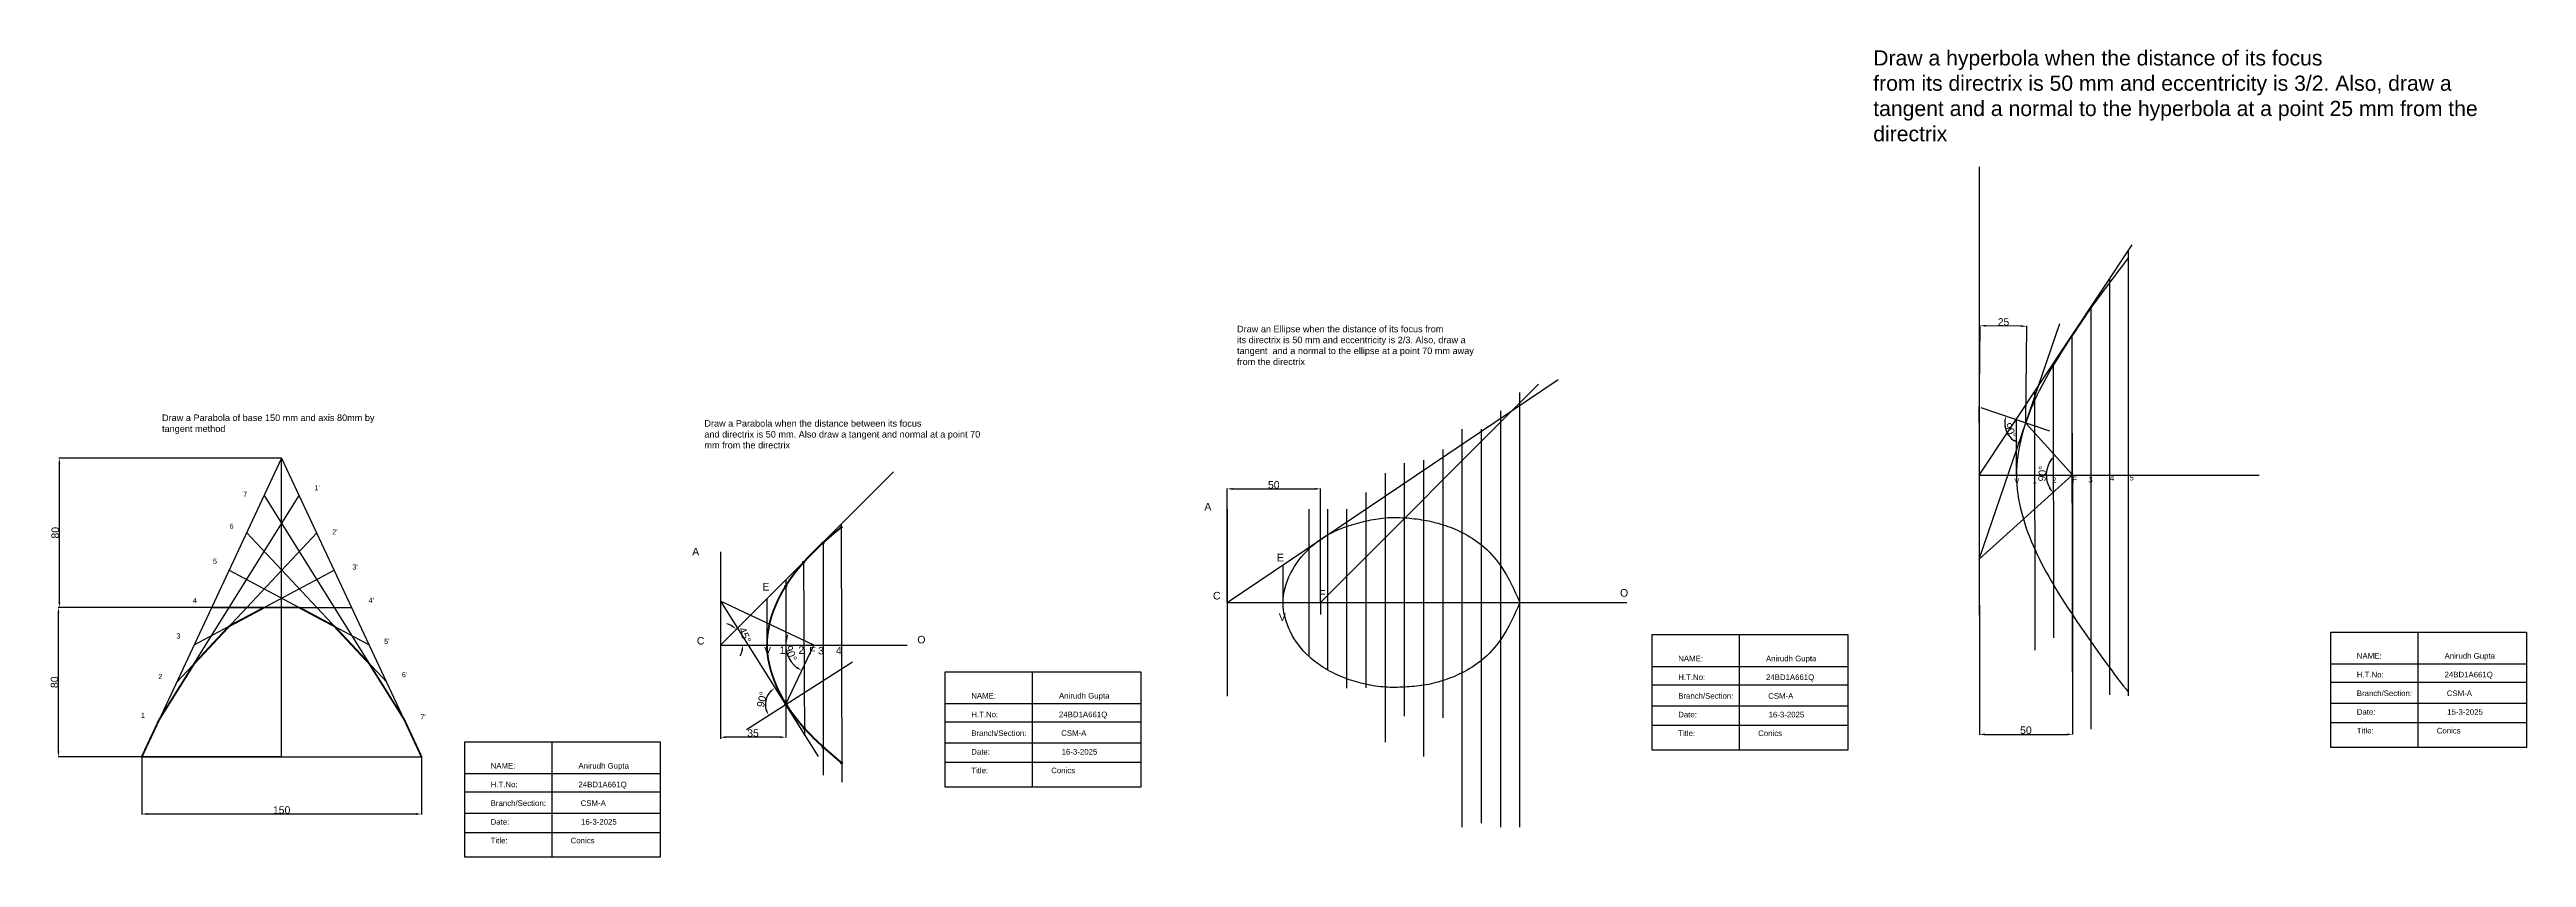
# Model space of a CAD drawing. Header units: millimetres. Extents: x 59 to 3156, y 4 to 466.
# Drawn here: x 1426 to 2753, y 34 to 466 of the extents above; entities that cross this region are included whole.
import ezdxf

# ---------------------------------------------------------------- set-up
doc = ezdxf.new("R2010")
doc.units = ezdxf.units.MM
doc.header["$MEASUREMENT"] = 0
doc.header["$PDMODE"] = 1
doc.styles.get("Standard").update_dxf_attribs({"font": 'arial.ttf'})
doc.dimstyles.get("Standard").update_dxf_attribs({"dimtxt": 4, "dimasz": 3, "dimexe": 0.18, "dimexo": 0.0625, "dimgap": 0.09, "dimtad": 1, "dimdec": 0, "dimzin": 0, "dimdsep": 46, "dimtxsty": 'Standard', "dimcen": 0.09, "dimclrd": 6, "dimclre": 4, "dimadec": 0, "dimazin": 0, "dimtfac": 1, "dimtdec": 0, "dimtofl": 0, "dimtmove": 0, "dimatfit": 3, "dimfxl": 1, "dimtolj": 1, "dimtzin": 0, "dimarcsym": 1})

msp = doc.modelspace()

# ---------------------------------------------------------------- texts
for s, height, p in [('7', 2.75, (1529.4, 226.6)), ("1'", 2.75, (1567.6, 230.1)), ('V', 2.94, (2478.4, 233.6)), ('1', 2.94, (2488.1, 233.9)), ('2', 2.94, (2498.6, 234.1)), ('F', 2.94, (2509.5, 234.4)), ('3', 2.94, (2518.1, 234.3)), ('4', 2.94, (2529.6, 235.2)), ('5', 2.94, (2540.1, 235.4)), ('A', 4.05, (2044.4, 219.3)), ('6', 2.75, (1522.1, 209.5)), ("2'", 2.75, (1577.1, 206.5)), ('A', 4.02, (1770, 195.3)), ('5', 2.75, (1513.2, 190.8)), ("3'", 2.75, (1587.9, 187.7)), ('E', 4.05, (2083.3, 192.1)), ("4'", 2.75, (1596.6, 169.9)), ('E', 4.02, (1807.6, 176.5)), ('C', 4.05, (2049, 171.7)), ('F', 4.05, (2105.8, 172.7)), ('O', 4.05, (2267.1, 173.2)), ('4', 2.75, (1502.5, 169.8)), ('V', 4.05, (2084.3, 160.2)), ('3', 2.75, (1493.6, 150.8)), ("5'", 2.75, (1604.9, 147.9)), ('C', 4.02, (1772.5, 147.6)), ('V', 4.02, (1808.5, 142.3)), ('1', 4.02, (1816.8, 142.6)), ('2', 4.02, (1826.9, 142.6)), ('F', 4.02, (1832.7, 142.3)), ('3', 4.02, (1837.4, 142.3)), ('4', 4.02, (1847, 142.3)), ('O', 4.02, (1890.6, 148.2)), ("6'", 2.75, (1614.4, 130.1)), ('2', 2.75, (1483.9, 129.1)), ('1', 2.75, (1474.6, 108.3)), ("7'", 2.75, (1624.3, 107.5))]:
    msp.add_text(s, height=height).set_placement(p)
at = {"attachment_point": 1}
for s, insert, char_height, width in [('Draw a hyperbola when the distance of its focus \\Pfrom its directrix is 50 mm and eccentricity is 3/2. Also, draw a \\Ptangent and a normal to the hyperbola at a point 25 mm from the \\Pdirectrix ', (2402.8, 465.6), 8.115, 339.403), ('Draw an Ellipse when the distance of its focus from \\Pits directrix is 50 mm and eccentricity is 2/3. Also, draw a tangent  and a normal to the ellipse at a point 70 mm away from the directrix ', (2061.9, 318.2), 3.5, 130.91), ('Draw a Parabola of base 150 mm and axis 80mm by \\Ptangent method', (1485.9, 270.7), 3.5, 119.124), ('Draw a Parabola when the distance between its focus \\Pand directrix is 50 mm. Also draw a tangent and normal at a point 70 \\Pmm from the directrix', (1776.5, 267.7), 3.5, 154.811)]:
    msp.add_mtext(s, dxfattribs=dict(at, insert=insert, char_height=char_height, width=width))
at = {"char_height": 3, "attachment_point": 1}
for s, insert in [('NAME:                             Anirudh Gupta\\P\\PH.T.No:                            24BD1A661Q\\P\\PBranch/Section:                CSM-A\\P\\PDate:                                 16-3-2025\\P\\PTitle:                             Conics', (2298.3, 141.6)), ('NAME:                             Anirudh Gupta\\P\\PH.T.No:                            24BD1A661Q\\P\\PBranch/Section:                CSM-A\\P\\PDate:                                 15-3-2025\\P\\PTitle:                             Conics', (2661.9, 143)), ('NAME:                             Anirudh Gupta\\P\\PH.T.No:                            24BD1A661Q\\P\\PBranch/Section:                CSM-A\\P\\PDate:                                 16-3-2025\\P\\PTitle:                             Conics', (1919.5, 121.7)), ('NAME:                             Anirudh Gupta\\P\\PH.T.No:                            24BD1A661Q\\P\\PBranch/Section:                CSM-A\\P\\PDate:                                 16-3-2025\\P\\PTitle:                             Conics', (1662, 84.2))]:
    msp.add_mtext_dynamic_manual_height_columns(s, width=90.919, gutter_width=15, heights=[0], dxfattribs=dict(at, insert=insert))

# ---------------------------------------------------------------- blocks, each defined once
blk = doc.blocks.new('*D17')
at = {"color": 4, "lineweight": -2, "transparency": 16777216}
for p, q in [((1475, 87.4), (1475, 56.7)), ((1625, 87.4), (1625, 56.7))]:
    blk.add_line(p, q, dxfattribs=at)
at = {"color": 6, "lineweight": -2, "transparency": 16777216}
blk.add_line((1478, 56.9), (1622, 56.9), dxfattribs=at)
at = {"color": 6, "transparency": 16777216}
for points in [[(1478, 57.4), (1478, 56.4), (1475, 56.9)], [(1622, 57.4), (1622, 56.4), (1625, 56.9)]]:
    blk.add_solid(points, dxfattribs=at)
at = {"layer": 'Defpoints', "color": 0, "transparency": 16777216}
for p in [(1475, 87.4), (1625, 87.4), (1625, 56.9)]:
    blk.add_point(p, dxfattribs=at)
at = {"color": 0, "transparency": 16777216, "insert": (1550, 59), "char_height": 4, "attachment_point": 5}
blk.add_mtext('\\A1;150', dxfattribs=at)
blk = doc.blocks.new('*D18')
at = {"color": 4, "lineweight": -2, "transparency": 16777216}
for p, q in [((1550, 167.4), (1430.2, 167.4)), ((1550, 87.4), (1430.2, 87.4))]:
    blk.add_line(p, q, dxfattribs=at)
at = {"color": 6, "lineweight": -2, "transparency": 16777216}
blk.add_line((1430.4, 90.4), (1430.4, 164.4), dxfattribs=at)
at = {"color": 6, "transparency": 16777216}
for points in [[(1429.9, 164.4), (1430.9, 164.4), (1430.4, 167.4)], [(1429.9, 90.4), (1430.9, 90.4), (1430.4, 87.4)]]:
    blk.add_solid(points, dxfattribs=at)
at = {"layer": 'Defpoints', "color": 0, "transparency": 16777216}
for p in [(1430.4, 167.4), (1550, 167.4), (1550, 87.4)]:
    blk.add_point(p, dxfattribs=at)
at = {"color": 0, "transparency": 16777216, "insert": (1428.3, 127.4), "char_height": 4, "attachment_point": 5, "rotation": 90}
blk.add_mtext('\\A1;80', dxfattribs=at)
blk = doc.blocks.new('*D19')
at = {"color": 4, "lineweight": -2, "transparency": 16777216}
for p, q in [((1550, 247.4), (1430.7, 247.4)), ((1550, 167.4), (1430.7, 167.4))]:
    blk.add_line(p, q, dxfattribs=at)
at = {"color": 6, "lineweight": -2, "transparency": 16777216}
blk.add_line((1430.9, 170.4), (1430.9, 244.4), dxfattribs=at)
at = {"color": 6, "transparency": 16777216}
for points in [[(1430.4, 244.4), (1431.4, 244.4), (1430.9, 247.4)], [(1430.4, 170.4), (1431.4, 170.4), (1430.9, 167.4)]]:
    blk.add_solid(points, dxfattribs=at)
at = {"layer": 'Defpoints', "color": 0, "transparency": 16777216}
for p in [(1430.9, 247.4), (1550, 247.4), (1550, 167.4)]:
    blk.add_point(p, dxfattribs=at)
at = {"color": 0, "transparency": 16777216, "insert": (1428.7, 207.4), "char_height": 4, "attachment_point": 5, "rotation": 90}
blk.add_mtext('\\A1;80', dxfattribs=at)
blk = doc.blocks.new('*D32')
at = {"color": 6, "lineweight": -2, "transparency": 16777216}
for start, end in [(59.3303, 73.6405), (331.3797, 345.6899)]:
    blk.add_arc((1785.1, 147.2), 12, start, end, dxfattribs=at)
at = {"color": 6, "transparency": 16777216}
for points in [[(1791.5, 158), (1790.9, 157.2), (1793.6, 155.8)], [(1796.2, 144.3), (1797.2, 144.2), (1797.1, 147.2)]]:
    blk.add_solid(points, dxfattribs=at)
at = {"layer": 'Defpoints', "color": 0, "transparency": 16777216}
for p in [(1877.9, 240.1), (1785.1, 147.2), (1785.1, 147.2), (1796.7, 150.4), (1835.1, 147.2)]:
    blk.add_point(p, dxfattribs=at)
at = {"color": 0, "transparency": 16777216, "insert": (1798.2, 152.7), "char_height": 4, "attachment_point": 5, "rotation": 292.5101}
blk.add_mtext('\\A1;45°', dxfattribs=at)
blk = doc.blocks.new('*D29')
at = {"color": 4, "lineweight": -2, "transparency": 16777216}
for p, q in [((1785.1, 115.5), (1785.1, 97.9)), ((1820.1, 115.5), (1820.1, 97.9))]:
    blk.add_line(p, q, dxfattribs=at)
at = {"color": 6, "lineweight": -2, "transparency": 16777216}
blk.add_line((1817.1, 98), (1788.1, 98), dxfattribs=at)
at = {"color": 6, "transparency": 16777216}
for points in [[(1788.1, 98.5), (1788.1, 97.5), (1785.1, 98)], [(1817.1, 98.5), (1817.1, 97.5), (1820.1, 98)]]:
    blk.add_solid(points, dxfattribs=at)
at = {"layer": 'Defpoints', "color": 0, "transparency": 16777216}
for p in [(1785.1, 115.6), (1820.1, 115.6), (1785.1, 98)]:
    blk.add_point(p, dxfattribs=at)
at = {"color": 0, "transparency": 16777216, "insert": (1802.6, 100.2), "char_height": 4, "attachment_point": 5}
blk.add_mtext('\\A1;35', dxfattribs=at)
blk = doc.blocks.new('*D30')
at = {"color": 6, "lineweight": -2, "transparency": 16777216}
blk.add_arc((1835.1, 147.2), 15, 166.2748, 233.1595, dxfattribs=at)
at = {"color": 6, "transparency": 16777216}
for points in [[(1820, 151), (1821, 150.6), (1821.5, 153.6)], [(1826.3, 135.7), (1825.8, 134.8), (1828.6, 133.7)]]:
    blk.add_solid(points, dxfattribs=at)
at = {"layer": 'Defpoints', "color": 0, "transparency": 16777216}
for p in [(1785.1, 170.8), (1820.1, 146), (1835.1, 147.2), (1835.1, 147.2), (1820.1, 115.6)]:
    blk.add_point(p, dxfattribs=at)
at = {"color": 0, "transparency": 16777216, "insert": (1822.9, 142.9), "char_height": 4, "attachment_point": 5, "rotation": 289.7172}
blk.add_mtext('\\A1;90°', dxfattribs=at)
blk = doc.blocks.new('*D31')
at = {"color": 6, "lineweight": -2, "transparency": 16777216}
blk.add_arc((1819.8, 115.5), 10.6, 138.4677, 196.0954, dxfattribs=at)
at = {"color": 6, "transparency": 16777216}
for points in [[(1811.6, 122.8), (1812.2, 122.1), (1814.2, 124.4)], [(1810.1, 112.7), (1809.2, 112.3), (1810.9, 109.8)]]:
    blk.add_solid(points, dxfattribs=at)
at = {"layer": 'Defpoints', "color": 0, "transparency": 16777216}
for p in [(1785.1, 170.8), (1855.9, 138.3), (1810.5, 120.4), (1799, 102.2), (1837.4, 87.6)]:
    blk.add_point(p, dxfattribs=at)
at = {"color": 0, "transparency": 16777216, "insert": (1807.4, 118.2), "char_height": 4, "attachment_point": 5, "rotation": 77.2816}
blk.add_mtext('\\A1;90°', dxfattribs=at)
blk = doc.blocks.new('*D51')
at = {"color": 4, "lineweight": -2, "transparency": 16777216}
for p, q in [((2056.6, 170.1), (2056.6, 231.1)), ((2106.6, 170.1), (2106.6, 231.1))]:
    blk.add_line(p, q, dxfattribs=at)
at = {"color": 6, "lineweight": -2, "transparency": 16777216}
blk.add_line((2059.6, 230.9), (2103.6, 230.9), dxfattribs=at)
at = {"color": 6, "transparency": 16777216}
for points in [[(2059.6, 231.4), (2059.6, 230.4), (2056.6, 230.9)], [(2103.6, 231.4), (2103.6, 230.4), (2106.6, 230.9)]]:
    blk.add_solid(points, dxfattribs=at)
at = {"layer": 'Defpoints', "color": 0, "transparency": 16777216}
for p in [(2106.6, 230.9), (2056.6, 170), (2106.6, 170)]:
    blk.add_point(p, dxfattribs=at)
at = {"color": 0, "transparency": 16777216, "insert": (2081.6, 233), "char_height": 4, "attachment_point": 5}
blk.add_mtext('\\A1;50', dxfattribs=at)
blk = doc.blocks.new('*D62')
at = {"color": 4, "lineweight": -2, "transparency": 16777216}
for p, q in [((2459.5, 266.5), (2460.1, 318.4)), ((2484.5, 266.2), (2485.1, 318.1))]:
    blk.add_line(p, q, dxfattribs=at)
at = {"color": 6, "lineweight": -2, "transparency": 16777216}
blk.add_line((2482.1, 318), (2463.1, 318.2), dxfattribs=at)
at = {"color": 6, "transparency": 16777216}
for points in [[(2463.1, 318.7), (2463.1, 317.7), (2460.1, 318.2)], [(2482.1, 318.5), (2482.1, 317.5), (2485.1, 317.9)]]:
    blk.add_solid(points, dxfattribs=at)
at = {"layer": 'Defpoints', "color": 0, "transparency": 16777216}
for p in [(2460.1, 318.2), (2459.5, 266.4), (2484.5, 266.1)]:
    blk.add_point(p, dxfattribs=at)
at = {"color": 0, "transparency": 16777216, "insert": (2472.6, 320.2), "char_height": 4, "attachment_point": 5, "rotation": 359.3915}
blk.add_mtext('\\A1;25', dxfattribs=at)
blk = doc.blocks.new('*D63')
at = {"color": 4, "lineweight": -2, "transparency": 16777216}
for p, q in [((2459.5, 238.3), (2459.7, 99.3)), ((2509.5, 238.3), (2509.6, 99.4))]:
    blk.add_line(p, q, dxfattribs=at)
at = {"color": 6, "lineweight": -2, "transparency": 16777216}
blk.add_line((2462.7, 99.5), (2506.6, 99.5), dxfattribs=at)
at = {"color": 6, "transparency": 16777216}
for points in [[(2462.7, 100), (2462.7, 99), (2459.7, 99.5)], [(2506.6, 100), (2506.6, 99), (2509.6, 99.5)]]:
    blk.add_solid(points, dxfattribs=at)
at = {"layer": 'Defpoints', "color": 0, "transparency": 16777216}
for p in [(2459.5, 238.3), (2509.5, 238.4), (2509.6, 99.5)]:
    blk.add_point(p, dxfattribs=at)
at = {"color": 0, "transparency": 16777216, "insert": (2484.6, 101.7), "char_height": 4, "attachment_point": 5, "rotation": 0.0531}
blk.add_mtext('\\A1;50', dxfattribs=at)
blk = doc.blocks.new('*D64')
at = {"color": 6, "lineweight": -2, "transparency": 16777216}
blk.add_arc((2509.6, 238.3), 14.1, 144.1841, 209.7015, dxfattribs=at)
at = {"color": 6, "transparency": 16777216}
for points in [[(2497.8, 246.8), (2498.5, 246.2), (2500.2, 248.7)], [(2497.7, 231.6), (2496.9, 231), (2499.1, 228.9)]]:
    blk.add_solid(points, dxfattribs=at)
at = {"layer": 'Defpoints', "color": 0, "transparency": 16777216}
for p in [(2484.5, 266.1), (2496.2, 242.6), (2509.4, 238.2), (2509.5, 238.4), (2459.5, 193.3)]:
    blk.add_point(p, dxfattribs=at)
at = {"color": 0, "transparency": 16777216, "insert": (2493.4, 239.1), "char_height": 4, "attachment_point": 5, "rotation": 86.9428}
blk.add_mtext('\\A1;90°', dxfattribs=at)
blk = doc.blocks.new('*D65')
at = {"color": 6, "lineweight": -2, "transparency": 16777216}
blk.add_arc((2484.5, 266.1), 11.3, 176.3744, 235.7308, dxfattribs=at)
at = {"color": 6, "transparency": 16777216}
for points in [[(2472.8, 267), (2473.8, 266.8), (2473.9, 269.8)], [(2478.4, 257.3), (2478, 256.4), (2480.9, 255.5)]]:
    blk.add_solid(points, dxfattribs=at)
at = {"layer": 'Defpoints', "color": 0, "transparency": 16777216}
for p in [(2502.8, 319.4), (2460.7, 274.3), (2473.5, 264), (2497.5, 261.7), (2459.5, 193.3)]:
    blk.add_point(p, dxfattribs=at)
at = {"color": 0, "transparency": 16777216, "insert": (2476.3, 262.1), "char_height": 4, "attachment_point": 5, "rotation": 296.0526}
blk.add_mtext('\\A1;90°', dxfattribs=at)

# ---------------------------------------------------------------- dimensions: what is measured, and where the dimension line sits
for p1, p2, distance, picture, middle in [((2484.5, 266.1), (2459.5, 266.4), -51.8, '*D62', (2472.6, 320.2)), ((2459.5, 238.3), (2509.5, 238.4), -138.8, '*D63', (2484.6, 101.7))]:
    dim = msp.add_aligned_dim(p1=p1, p2=p2, distance=distance, dimstyle='Standard')
    dim.commit()
    dim.dimension.update_dxf_attribs({"geometry": picture, "text_midpoint": middle})
for base, line1, line2, picture, middle in [((2473.5, 264), ((2459.5, 193.3), (2502.8, 319.4)), ((2497.5, 261.7), (2460.7, 274.3)), '*D65', (2476.3, 262.1)), ((2496.2, 242.6), ((2509.4, 238.2), (2459.5, 193.3)), ((2484.5, 266.1), (2509.5, 238.4)), '*D64', (2493.4, 239.1)), ((1796.7, 150.4), ((1785.1, 147.2), (1835.1, 147.2)), ((1785.1, 147.2), (1877.9, 240.1)), '*D32', (1798.2, 152.7)), ((1820.1, 146), ((1820.1, 115.6), (1835.1, 147.2)), ((1835.1, 147.2), (1785.1, 170.8)), '*D30', (1822.9, 142.9)), ((1810.5, 120.4), ((1799, 102.2), (1855.9, 138.3)), ((1785.1, 170.8), (1837.4, 87.6)), '*D31', (1807.4, 118.2))]:
    dim = msp.add_angular_dim_2l(base=base, line1=line1, line2=line2, dimstyle='Standard')
    dim.commit()
    dim.dimension.update_dxf_attribs({"geometry": picture, "text_midpoint": middle})
for base, p1, p2, picture, middle in [((1430.9, 247.4), (1550, 167.4), (1550, 247.4), '*D19', (1428.7, 207.4)), ((1430.4, 167.4), (1550, 87.4), (1550, 167.4), '*D18', (1428.3, 127.4))]:
    dim = msp.add_linear_dim(base=base, p1=p1, p2=p2, angle=90, dimstyle='Standard')
    dim.commit()
    dim.dimension.update_dxf_attribs({"geometry": picture, "text_midpoint": middle})
for base, p1, p2, picture, middle in [((2106.6, 230.9), (2056.6, 170), (2106.6, 170), '*D51', (2081.6, 233)), ((1785.1, 98), (1820.1, 115.6), (1785.1, 115.6), '*D29', (1802.6, 100.2)), ((1625, 56.9), (1475, 87.4), (1625, 87.4), '*D17', (1550, 59))]:
    dim = msp.add_linear_dim(base=base, p1=p1, p2=p2, dimstyle='Standard')
    dim.commit()
    dim.dimension.update_dxf_attribs({"geometry": picture, "text_midpoint": middle})

# ---------------------------------------------------------------- linework, layer by layer
for p, q in [((2459.5, 403.3), (2459.5, 163.3)), ((2459.5, 238.3), (2541.6, 361.5)), ((2539.5, 120.1), (2539.6, 358.5)), ((2529.5, 120.6), (2529.6, 343.5)), ((2459.5, 193.3), (2502.8, 319.4)), ((2519.5, 102.3), (2519.6, 328.5)), ((2509.5, 133.2), (2509.4, 313.1)), ((2499.5, 151.2), (2499.4, 298.2)), ((2056.6, 170), (2234, 289.4)), ((2106.6, 170), (2223.5, 286.9)), ((2213.5, 49.9), (2213.5, 282.5)), ((2489.5, 144.6), (2489.4, 283.2)), ((2509.5, 238.4), (2509.4, 283.2)), ((2203.2, 49.9), (2203.2, 272.7)), ((2497.5, 261.7), (2460.7, 274.3)), ((2479.5, 238.3), (2479.5, 268.3)), ((2484.5, 266.1), (2509.5, 238.4)), ((2182.6, 49.9), (2182.6, 262.9)), ((2192.9, 52), (2192.9, 262.9)), ((1550, 247.4), (1475, 87.4)), ((1550, 247.4), (1625, 87.4)), ((1785.1, 147.2), (1877.9, 240.1)), ((2141.4, 95.3), (2141.4, 239.3)), ((2151.7, 109.2), (2151.7, 244.6)), ((2162, 87.7), (2162, 246.3)), ((2172.3, 108.3), (2172.3, 251.9)), ((2519.5, 238.3), (2519.5, 243.7)), ((2529.5, 238.3), (2529.5, 243.7)), ((2539.5, 238.3), (2539.5, 243.7)), ((1540.7, 227.4), (1615.7, 107.4)), ((2131.1, 124.5), (2131.1, 228.9)), ((2459.5, 238.3), (2609.5, 238.3)), ((2459.5, 238.3), (2509.5, 238.3)), ((2509.4, 238.2), (2459.5, 193.3)), ((2509.5, 238.3), (2509.5, 230.5)), ((2509.5, 238.3), (2519.5, 238.3)), ((2056.6, 220), (2056.6, 120)), ((2100.5, 141.1), (2100.5, 220)), ((2110.5, 133.9), (2110.5, 220)), ((2120.8, 124.2), (2120.8, 220)), ((1493.8, 127.4), (1568.8, 207.4)), ((1531.3, 207.4), (1606.3, 127.4)), ((1840.1, 202.3), (1840.1, 77.6)), ((1849.8, 212), (1850.1, 74)), ((1503.2, 147.4), (1578.2, 187.4)), ((1521.9, 187.4), (1596.9, 147.4)), ((1785.1, 197.2), (1785.1, 97.2)), ((1829.7, 191.9), (1830.1, 98.7)), ((2086.6, 170), (2086.6, 190)), ((1820.1, 182.3), (1820.1, 103.7)), ((1512.5, 167.4), (1587.5, 167.4)), ((1550, 87.4), (1550, 167.4)), ((1835.1, 147.2), (1785.1, 170.8)), ((1785.1, 170.8), (1837.4, 87.6)), ((1810.1, 147.2), (1810.1, 172.2)), ((2056.6, 170), (2270.8, 170)), ((2056.6, 170), (2106.6, 170)), ((2106.6, 170), (2106.6, 163.7)), ((1785.1, 147.2), (1885.1, 147.2)), ((1785.1, 147.2), (1835.1, 147.2)), ((1820.1, 115.6), (1835.1, 147.2)), ((2331, 152.9), (2331, 91.1)), ((2694.6, 154.2), (2694.6, 92.5)), ((1799, 102.2), (1855.9, 138.3)), ((1952.2, 133), (1952.2, 71.2)), ((2284.4, 135.9), (2389.2, 135.9)), ((2648, 137.3), (2752.8, 137.3)), ((2284.4, 126.1), (2389.2, 126.1)), ((2648, 127.4), (2752.8, 127.4)), ((1905.6, 116.1), (2010.4, 116.1)), ((1905.6, 106.2), (2010.4, 106.2)), ((2284.4, 114.8), (2389.2, 114.8)), ((2648, 116.2), (2752.8, 116.2)), ((1694.7, 95.5), (1694.7, 33.7)), ((1905.6, 94.9), (2010.4, 94.9)), ((2284.4, 104.5), (2389.2, 104.5)), ((2648, 105.8), (2752.8, 105.8)), ((1475, 87.4), (1625, 87.4)), ((1905.6, 84.6), (2010.4, 84.6)), ((1648.1, 78.5), (1752.9, 78.5)), ((1648.1, 68.7), (1752.9, 68.7)), ((1648.1, 57.4), (1752.9, 57.4)), ((1648.1, 47), (1752.9, 47))]:
    msp.add_line(p, q)
at = {"color": 4}
msp.add_line((1550, 167.4), (1550, 247.4), dxfattribs=at)
msp.add_lwpolyline([(1484.4, 107.4), (1559.4, 227.4)])
at = {"const_width": 1}
for points in [[(1849.8, 210.3), (1847.6, 208.5), (1845.3, 206.6), (1843.1, 204.7), (1840.1, 202.1), (1838.8, 200.9), (1836.7, 198.9), (1834.6, 196.8), (1832.6, 194.8), (1829.7, 191.6), (1828.7, 190.5), (1826.8, 188.2), (1825, 186), (1823.3, 183.7), (1821.6, 181.3), (1820.1, 178.9), (1818.5, 176.3), (1817.1, 173.7), (1815.8, 171.1), (1814.6, 168.3), (1813.5, 165.6), (1812.5, 162.8), (1811.7, 160), (1811.1, 157.1), (1810.6, 154.2), (1810.2, 151.3), (1810.1, 147.2), (1810.1, 145.5), (1810.3, 142.6), (1810.7, 139.8), (1811.3, 136.9), (1812, 134.1), (1812.9, 131.2), (1813.9, 128.5), (1815, 125.7), (1816.2, 123), (1817.6, 120.4), (1819, 117.8), (1820.1, 116.1), (1822.1, 112.9), (1823.8, 110.5), (1825.6, 108.2), (1827.4, 105.9), (1830, 102.8), (1831.2, 101.6), (1833.2, 99.5), (1835.2, 97.4), (1837.3, 95.4), (1840.1, 92.9), (1841.6, 91.5), (1843.8, 89.6), (1846, 87.7), (1848.2, 85.8), (1850.4, 83.9)], [(1475, 87.4), (1484.4, 107.4), (1503.2, 137.4), (1521.9, 157.4), (1540.7, 167.4), (1559.4, 167.4), (1578.2, 157.4), (1596.9, 137.4), (1615.7, 107.4), (1625, 87.4)]]:
    msp.add_lwpolyline(points, dxfattribs=at)
for points in [[(2284.4, 152.9), (2389.2, 152.9), (2389.2, 91.1), (2284.4, 91.1)], [(2648, 154.2), (2752.8, 154.2), (2752.8, 92.5), (2648, 92.5)], [(1905.6, 133), (2010.4, 133), (2010.4, 71.2), (1905.6, 71.2)], [(1648.1, 95.5), (1752.9, 95.5), (1752.9, 33.7), (1648.1, 33.7)]]:
    msp.add_lwpolyline(points, close=True)
for centre in [(1840.1, 202.1), (1849.8, 210.3), (1829.7, 191.6), (1820.1, 178.9), (1820.1, 115.6), (1830, 102.8), (1840.1, 92.4), (1850, 84.2)]:
    msp.add_circle(centre, 0.5)
for points in [[(2539.6, 354.7), (2529.6, 341.5), (2519.6, 328), (2509.5, 313.1), (2499.4, 297.3), (2489.4, 278.5), (2479.5, 238.3), (2489.5, 198.2), (2499.5, 179.3), (2509.5, 163.6), (2529.5, 135.1), (2539.5, 122)], [(2213.5, 170), (2203.2, 189.7), (2192.9, 200.9), (2182.6, 207.5), (2172.3, 211.7), (2162, 214.2), (2151.7, 215.4), (2141.4, 215.4), (2131.1, 213.7), (2120.8, 210.8), (2110.5, 206.3), (2100.5, 198.9), (2086.6, 170), (2100.5, 141.1), (2110.5, 133.9), (2120.8, 129.2), (2131.1, 126.3), (2141.4, 124.8), (2151.7, 124.8), (2162, 125.8), (2172.3, 128.3), (2182.6, 132.5), (2192.9, 139.1), (2203.2, 150.3), (2213.5, 170)]]:
    msp.add_spline(points, degree=3)
for p in [(2539.6, 354.7), (2529.6, 341.5), (2519.6, 328), (2509.5, 313.1), (2499.4, 297.3), (2209.3, 272.7), (2489.4, 278.5), (1550, 247.4), (1540.7, 227.4), (1559.4, 227.4), (2459.5, 238.3), (2469.5, 238.3), (2479.5, 238.3), (2489.5, 238.3), (2499.5, 238.3), (2131.1, 213.7), (2141.4, 215.2), (2151.7, 215.4), (2162, 214.2), (1531.3, 207.4), (1568.8, 207.4), (2110.5, 206.1), (2120.8, 210.8), (2172.3, 211.7), (2182.6, 207.5), (2192.9, 200.9), (1521.9, 187.4), (1578.2, 187.4), (2100.5, 198.9), (2203.2, 189.7), (2489.5, 198.2), (2499.5, 179.3), (1512.5, 167.4), (1587.5, 167.4), (2066.6, 170), (2076.6, 170), (2086.6, 170), (2096.6, 170), (2213.5, 170), (2509.5, 163.6), (1503.2, 147.4), (1596.9, 147.4), (2203.2, 150.3), (2519.5, 148.8), (2100.5, 141.1), (2110.5, 133.9), (2192.9, 139.1), (2529.5, 135.1), (1493.8, 127.4), (1606.3, 127.4), (2120.8, 129.2), (2131.1, 126.3), (2141.4, 124.8), (2151.7, 124.6), (2162, 125.8), (2172.3, 128.3), (2182.6, 132.5), (2539.5, 122), (1484.4, 107.4), (1615.7, 107.4), (1550, 87.4)]:
    msp.add_point(p)

msp.set_redraw_order([(e.dxf.handle, doc.entitydb.next_handle()) for e in msp.query("TEXT MTEXT ATTDEF DIMENSION ARC_DIMENSION")])  # texts and dimensions are drawn at this point

doc.saveas('drawing.dxf')
